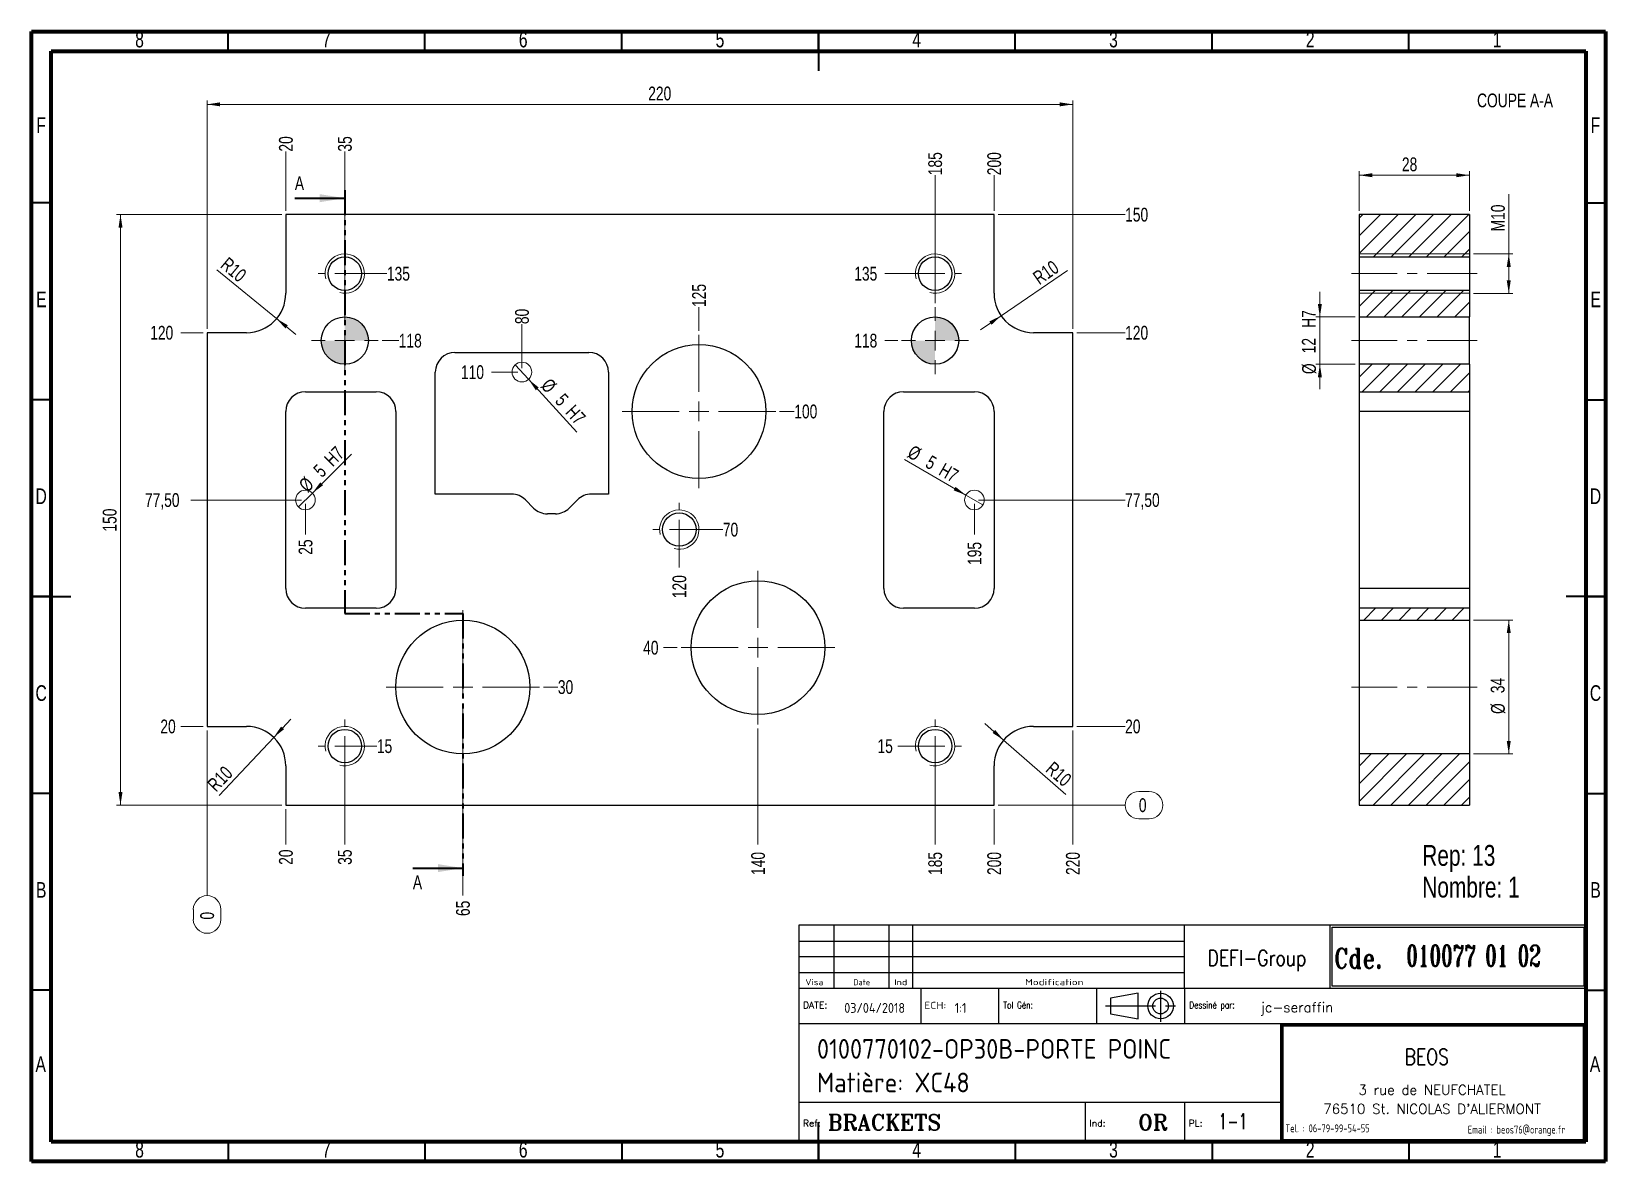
# Model space of a CAD drawing. Header units: millimetres. Extents: x 15 to 415, y 5 to 292.
import ezdxf

# ---------------------------------------------------------------- set-up
doc = ezdxf.new("R2010")
doc.units = ezdxf.units.MM
doc.linetypes.add('CENTERX2', pattern=[20.32, 12.7, -2.54, 2.54, -2.54])
doc.linetypes.add('PHANTOM', pattern=[12.7, 6.35, -1.27, 1.27, -1.27, 1.27, -1.27])
doc.layers.add('DIMENSIONS', color=176, linetype='Continuous')
doc.styles.add('SLDTEXTSTYLE0', font='TXT', dxfattribs={"width": 0.75})
doc.styles.add('SLDTEXTSTYLE1', font='ISOCP')
doc.styles.add('SLDTEXTSTYLE10', font='ISOCP', dxfattribs={"width": 1.147311})
doc.styles.add('SLDTEXTSTYLE11', font='ISOCP', dxfattribs={"width": 1.385904})
doc.styles.add('SLDTEXTSTYLE12', font='ISOCP', dxfattribs={"width": 1.246461})
doc.styles.add('SLDTEXTSTYLE13', font='ROMAND')
doc.styles.add('SLDTEXTSTYLE2', font='ROMANT', dxfattribs={"width": 0.8})
doc.styles.add('SLDTEXTSTYLE3', font='ISOCP', dxfattribs={"width": 0.8})
doc.styles.add('SLDTEXTSTYLE4', font='ROMANS', dxfattribs={"width": 0.8})
doc.styles.add('SLDTEXTSTYLE5', font='ROMANT')
doc.styles.add('SLDTEXTSTYLE6', font='ROMANS')
doc.styles.add('SLDTEXTSTYLE7', font='ROMANT', dxfattribs={"width": 0.65})
doc.styles.add('SLDTEXTSTYLE8', font='ISOCP', dxfattribs={"width": 1.446157})
doc.styles.add('SLDTEXTSTYLE9', font='ISOCP', dxfattribs={"width": 1.294402})
doc.dimstyles.new('SLDDIMSTYLE0', dxfattribs={"dimtxt": 3.5, "dimasz": 3.302, "dimexe": 0, "dimexo": 0.0625, "dimgap": 0.875, "dimtad": 0, "dimtih": 1, "dimtoh": 1, "dimdec": 0, "dimrnd": 1e-09, "dimdsep": 46, "dimtxsty": 'SLDTEXTSTYLE0', "dimblk1": 'NONE', "dimblk2": 'NONE', "dimsah": 1, "dimcen": 0.09, "dimadec": 0, "dimazin": 2, "dimtfac": 1, "dimtdec": 0, "dimtofl": 0, "dimtmove": 0, "dimatfit": 3, "dimldrblk": 'NONE', "dimfxl": 1, "dimfrac": 2, "dimtolj": 1, "dimtzin": 12, "dimarcsym": 0})
doc.dimstyles.new('SLDDIMSTYLE1', dxfattribs={"dimtxt": 3.5, "dimasz": 3.302, "dimexe": 0, "dimexo": 0.0625, "dimgap": 0.875, "dimtad": 0, "dimtih": 1, "dimtoh": 1, "dimrnd": 1e-09, "dimzin": 12, "dimdsep": 46, "dimtxsty": 'SLDTEXTSTYLE0', "dimblk1": 'NONE', "dimblk2": 'NONE', "dimsah": 1, "dimcen": 0.09, "dimadec": 0, "dimazin": 3, "dimtfac": 1, "dimtofl": 0, "dimtmove": 0, "dimatfit": 3, "dimldrblk": 'NONE', "dimfxl": 1, "dimfrac": 2, "dimtolj": 1, "dimtzin": 12, "dimarcsym": 0})
doc.dimstyles.new('SLDDIMSTYLE2', dxfattribs={"dimtxt": 3.5, "dimasz": 3.302, "dimexe": 0, "dimexo": 0.0625, "dimgap": 0.875, "dimtad": 1, "dimrnd": 1e-09, "dimzin": 12, "dimdsep": 46, "dimtxsty": 'SLDTEXTSTYLE0', "dimblk1": 'NONE', "dimsah": 1, "dimcen": 0, "dimadec": 0, "dimazin": 3, "dimtfac": 1, "dimtmove": 0, "dimatfit": 3, "dimldrblk": 'NONE', "dimfxl": 1, "dimfrac": 2, "dimtolj": 1, "dimtzin": 12, "dimarcsym": 0})
doc.dimstyles.new('SLDDIMSTYLE3', dxfattribs={"dimtxt": 3.5, "dimasz": 3.302, "dimexe": 0, "dimexo": 0.0625, "dimgap": 0.875, "dimtad": 1, "dimrnd": 1e-09, "dimzin": 12, "dimdsep": 46, "dimtxsty": 'SLDTEXTSTYLE0', "dimsah": 1, "dimcen": 0.09, "dimadec": 0, "dimazin": 3, "dimtfac": 1, "dimtofl": 0, "dimtmove": 0, "dimatfit": 3, "dimfxl": 1, "dimfrac": 2, "dimtolj": 1, "dimtzin": 12, "dimarcsym": 0})
doc.dimstyles.new('SLDDIMSTYLE4', dxfattribs={"dimtxt": 3.5, "dimasz": 3.302, "dimexe": 0, "dimexo": 0.0625, "dimgap": 0.875, "dimtad": 1, "dimrnd": 1e-09, "dimzin": 12, "dimdsep": 46, "dimtxsty": 'SLDTEXTSTYLE0', "dimsah": 1, "dimcen": 0, "dimadec": 0, "dimazin": 3, "dimtfac": 1, "dimtofl": 0, "dimtmove": 1, "dimatfit": 3, "dimfxl": 1, "dimfrac": 2, "dimtolj": 1, "dimtzin": 12, "dimarcsym": 0})
doc.dimstyles.new('SLDDIMSTYLE5', dxfattribs={"dimtxt": 3.5, "dimasz": 3.302, "dimexe": 0, "dimexo": 0.0625, "dimgap": 0.875, "dimtad": 1, "dimrnd": 1e-09, "dimzin": 12, "dimdsep": 46, "dimtxsty": 'SLDTEXTSTYLE0', "dimsah": 1, "dimcen": 0.09, "dimadec": 0, "dimazin": 3, "dimtfac": 1, "dimtmove": 0, "dimatfit": 0, "dimfxl": 1, "dimfrac": 2, "dimtolj": 1, "dimtzin": 12, "dimarcsym": 0})

msp = doc.modelspace()

# ---------------------------------------------------------------- texts
at = {"color": 7, "linetype": 'Continuous', "lineweight": 0, "attachment_point": 2, "style": 'SLDTEXTSTYLE0'}
for s, insert, char_height in [('8', (42.46, 291.973), 3.969), ('6', (139.96, 291.973), 3.969), ('3', (289.96, 291.973), 3.969), ('2', (339.96, 291.973), 3.969), ('7', (89.96, 291.973), 3.969), ('5', (189.96, 291.973), 3.969), ('4', (239.96, 291.973), 3.969), ('1', (387.46, 291.973), 3.969), ('COUPE A-A', (392.007, 276.276), 3.5), ('F', (17.458, 270.223), 3.969), ('F', (412.458, 270.223), 3.969), ('E', (17.508, 225.973), 3.969), ('E', (412.508, 225.973), 3.969), ('D', (17.453, 175.973), 3.969), ('D', (412.453, 175.973), 3.969), ('C', (17.459, 125.973), 3.969), ('C', (412.459, 125.973), 3.969), ('B', (17.471, 75.973), 3.969), ('B', (412.471, 75.973), 3.969), ('A', (17.34, 31.723), 3.969), ('A', (412.34, 31.723), 3.969), ('8', (42.46, 9.973), 3.969), ('7', (89.96, 9.973), 3.969), ('6', (139.96, 9.973), 3.969), ('5', (189.96, 9.973), 3.969), ('4', (239.96, 9.973), 3.969), ('3', (289.96, 9.973), 3.969), ('2', (339.96, 9.973), 3.969), ('1', (387.46, 9.973), 3.969)]:
    msp.add_mtext(s, dxfattribs=dict(at, insert=insert, char_height=char_height))
at = {"color": 7, "linetype": 'Continuous', "char_height": 3.5, "attachment_point": 1, "style": 'SLDTEXTSTYLE0'}
for insert in [(81.925, 255.246), (111.925, 77.675)]:
    msp.add_mtext('A', dxfattribs=dict(at, insert=insert))
at = {"layer": 'DIMENSIONS'}
for s, insert, char_height, attachment_point, style in [('DEFI-Group', (326.42, 58.701), 4, 2, 'SLDTEXTSTYLE2'), ('Cde.', (346, 59.126), 5, 1, 'SLDTEXTSTYLE2'), ('010077 01 02', (364.368, 59.94), 5.29167, 1, 'SLDTEXTSTYLE7'), ('Visa', (211.655, 51.348), 1.5671, 1, 'SLDTEXTSTYLE12'), ('Date', (223.824, 51.283), 1.4924, 1, 'SLDTEXTSTYLE10'), ('Ind', (234.254, 51.283), 1.4924, 1, 'SLDTEXTSTYLE11'), ('Modification', (267.489, 51.348), 1.56705, 1, 'SLDTEXTSTYLE8'), ('DATE:', (211.034, 45.598), 1.7277, 1, 'SLDTEXTSTYLE6'), ('03/04/2018', (221.533, 45.253), 2.5, 1, 'SLDTEXTSTYLE1'), ('ECH:', (241.911, 45.56), 1.8141, 1, 'SLDTEXTSTYLE9'), ('1:1', (249.62, 45.24), 2.5, 1, 'SLDTEXTSTYLE1'), ('Tol Gén:', (261.952, 45.598), 1.7277, 1, 'SLDTEXTSTYLE4'), ('Dessiné par:', (309.221, 45.598), 1.72768, 1, 'SLDTEXTSTYLE4'), ('jc-seraffin', (327.355, 45.42), 2.5, 1, 'SLDTEXTSTYLE5'), ('0100770102-OP30B-PORTE POINC', (214.603, 36.107), 5, 1, 'SLDTEXTSTYLE1'), ('BEOS', (369.571, 33.595), 4, 2, 'SLDTEXTSTYLE2'), ('Matière: XC48', (214.603, 27.564), 5, 1, 'SLDTEXTSTYLE1'), ('3 rue de NEUFCHATEL', (370.909, 24.448), 2.5, 2, 'SLDTEXTSTYLE13'), ('BRACKETS', (217.337, 16.951), 4, 1, 'SLDTEXTSTYLE5'), ('OR', (296.194, 16.951), 4, 1, 'SLDTEXTSTYLE5'), ('1-1', (316.651, 17.173), 4, 1, 'SLDTEXTSTYLE7'), ("76510 St. NICOLAS D'ALIERMONT", (370.903, 19.623), 2.5, 2, 'SLDTEXTSTYLE13'), ('Ref:', (211.034, 15.598), 1.7277, 1, 'SLDTEXTSTYLE6'), ('Ind:', (283.826, 15.598), 1.7277, 1, 'SLDTEXTSTYLE6'), ('PL:', (309.034, 15.598), 1.7277, 1, 'SLDTEXTSTYLE6'), ('Tel. : 06-79-99-54-55', (344.36, 14.429), 2, 2, 'SLDTEXTSTYLE3'), ('Email : beos76@orange.fr', (392.372, 14.097), 2, 2, 'SLDTEXTSTYLE3')]:
    msp.add_mtext(s, dxfattribs=dict(at, insert=insert, char_height=char_height, attachment_point=attachment_point, style=style))

# ---------------------------------------------------------------- blocks, each defined once
blk = doc.blocks.new('SW_NOTE_0')
at = {"color": 0, "linetype": 'Continuous', "lineweight": 0, "char_height": 5.292, "attachment_point": 1, "style": 'SLDTEXTSTYLE0'}
for s, insert in [('Rep: 13', (0, 6.82)), ('Nombre: 1', (0, -1.23))]:
    blk.add_mtext(s, dxfattribs=dict(at, insert=insert))
blk = doc.blocks.new('_D')
at = {"color": 7, "linetype": 'Continuous', "lineweight": 18}
for p, q in [((59.62, 114.52), (59.62, 72.53)), ((56.14, 66.45), (56.14, 69.04)), ((63.11, 69.04), (63.11, 66.45))]:
    blk.add_line(p, q, dxfattribs=at)
for centre, start, end in [((59.62, 69.04), 0, 180), ((59.62, 66.45), 180, 0)]:
    blk.add_arc(centre, 3.49, start, end, dxfattribs=at)
at = {"color": 7, "linetype": 'Continuous', "lineweight": 18, "insert": (57.89, 66.45), "char_height": 3.5, "attachment_point": 1, "rotation": 90, "style": 'SLDTEXTSTYLE0'}
blk.add_mtext('0', dxfattribs=at)
blk = doc.blocks.new('_None')
blk = doc.blocks.new('_D_1')
at = {"color": 7, "linetype": 'Continuous', "lineweight": 18}
blk.add_line((79.62, 246.52), (79.62, 261.52), dxfattribs=at)
at = {"color": 7, "linetype": 'Continuous', "lineweight": 18, "insert": (77.89, 261.52), "char_height": 3.5, "attachment_point": 1, "rotation": 90, "style": 'SLDTEXTSTYLE0'}
blk.add_mtext('20', dxfattribs=at)
blk = doc.blocks.new('_D_2')
at = {"color": 7, "linetype": 'Continuous', "lineweight": 18}
blk.add_line((79.62, 94.52), (79.62, 85.52), dxfattribs=at)
at = {"color": 7, "linetype": 'Continuous', "lineweight": 18, "insert": (77.89, 80.35), "char_height": 3.5, "attachment_point": 1, "rotation": 90, "style": 'SLDTEXTSTYLE0'}
blk.add_mtext('20', dxfattribs=at)
blk = doc.blocks.new('_D_3')
at = {"color": 7, "linetype": 'Continuous', "lineweight": 18}
blk.add_line((84.62, 172.02), (84.62, 164.28), dxfattribs=at)
at = {"color": 7, "linetype": 'Continuous', "lineweight": 18, "insert": (82.89, 159.11), "char_height": 3.5, "attachment_point": 1, "rotation": 90, "style": 'SLDTEXTSTYLE0'}
blk.add_mtext('25', dxfattribs=at)
blk = doc.blocks.new('_D_4')
at = {"color": 7, "linetype": 'Continuous', "lineweight": 18}
blk.add_line((94.62, 109.52), (94.62, 85.52), dxfattribs=at)
at = {"color": 7, "linetype": 'Continuous', "lineweight": 18, "insert": (92.89, 80.35), "char_height": 3.5, "attachment_point": 1, "rotation": 90, "style": 'SLDTEXTSTYLE0'}
blk.add_mtext('35', dxfattribs=at)
blk = doc.blocks.new('_D_5')
at = {"color": 7, "linetype": 'Continuous', "lineweight": 18}
blk.add_line((94.62, 223.02), (94.62, 261.52), dxfattribs=at)
at = {"color": 7, "linetype": 'Continuous', "lineweight": 18, "insert": (92.89, 261.52), "char_height": 3.5, "attachment_point": 1, "rotation": 90, "style": 'SLDTEXTSTYLE0'}
blk.add_mtext('35', dxfattribs=at)
blk = doc.blocks.new('_D_6')
at = {"color": 7, "linetype": 'Continuous', "lineweight": 18}
blk.add_line((124.62, 105.02), (124.62, 72.53), dxfattribs=at)
at = {"color": 7, "linetype": 'Continuous', "lineweight": 18, "insert": (122.89, 67.35), "char_height": 3.5, "attachment_point": 1, "rotation": 90, "style": 'SLDTEXTSTYLE0'}
blk.add_mtext('65', dxfattribs=at)
blk = doc.blocks.new('_D_7')
at = {"color": 7, "linetype": 'Continuous', "lineweight": 18}
blk.add_line((139.62, 206.52), (139.62, 217.7), dxfattribs=at)
at = {"color": 7, "linetype": 'Continuous', "lineweight": 18, "insert": (137.89, 217.7), "char_height": 3.5, "attachment_point": 1, "rotation": 90, "style": 'SLDTEXTSTYLE0'}
blk.add_mtext('80', dxfattribs=at)
blk = doc.blocks.new('_D_8')
at = {"color": 7, "linetype": 'Continuous', "lineweight": 18}
blk.add_line((179.62, 164.52), (179.62, 155.85), dxfattribs=at)
at = {"color": 7, "linetype": 'Continuous', "lineweight": 18, "insert": (177.89, 148.09), "char_height": 3.5, "attachment_point": 1, "rotation": 90, "style": 'SLDTEXTSTYLE0'}
blk.add_mtext('120', dxfattribs=at)
blk = doc.blocks.new('_D_9')
at = {"color": 7, "linetype": 'Continuous', "lineweight": 18}
blk.add_line((184.62, 216.02), (184.62, 222.05), dxfattribs=at)
at = {"color": 7, "linetype": 'Continuous', "lineweight": 18, "insert": (182.89, 222.05), "char_height": 3.5, "attachment_point": 1, "rotation": 90, "style": 'SLDTEXTSTYLE0'}
blk.add_mtext('125', dxfattribs=at)
blk = doc.blocks.new('_D_10')
at = {"color": 7, "linetype": 'Continuous', "lineweight": 18}
blk.add_line((199.62, 115.02), (199.62, 85.52), dxfattribs=at)
at = {"color": 7, "linetype": 'Continuous', "lineweight": 18, "insert": (197.89, 77.77), "char_height": 3.5, "attachment_point": 1, "rotation": 90, "style": 'SLDTEXTSTYLE0'}
blk.add_mtext('140', dxfattribs=at)
blk = doc.blocks.new('_D_11')
at = {"color": 7, "linetype": 'Continuous', "lineweight": 18}
blk.add_line((244.62, 109.52), (244.62, 85.52), dxfattribs=at)
at = {"color": 7, "linetype": 'Continuous', "lineweight": 18, "insert": (242.89, 77.77), "char_height": 3.5, "attachment_point": 1, "rotation": 90, "style": 'SLDTEXTSTYLE0'}
blk.add_mtext('185', dxfattribs=at)
blk = doc.blocks.new('_D_12')
at = {"color": 7, "linetype": 'Continuous', "lineweight": 18}
blk.add_line((244.62, 223.02), (244.62, 255.52), dxfattribs=at)
at = {"color": 7, "linetype": 'Continuous', "lineweight": 18, "insert": (242.89, 255.52), "char_height": 3.5, "attachment_point": 1, "rotation": 90, "style": 'SLDTEXTSTYLE0'}
blk.add_mtext('185', dxfattribs=at)
blk = doc.blocks.new('_D_13')
at = {"color": 7, "linetype": 'Continuous', "lineweight": 18}
blk.add_line((254.62, 172.02), (254.62, 164.28), dxfattribs=at)
at = {"color": 7, "linetype": 'Continuous', "lineweight": 18, "insert": (252.89, 156.52), "char_height": 3.5, "attachment_point": 1, "rotation": 90, "style": 'SLDTEXTSTYLE0'}
blk.add_mtext('195', dxfattribs=at)
blk = doc.blocks.new('_D_14')
at = {"color": 7, "linetype": 'Continuous', "lineweight": 18}
blk.add_line((259.62, 246.52), (259.62, 255.52), dxfattribs=at)
at = {"color": 7, "linetype": 'Continuous', "lineweight": 18, "insert": (257.89, 255.52), "char_height": 3.5, "attachment_point": 1, "rotation": 90, "style": 'SLDTEXTSTYLE0'}
blk.add_mtext('200', dxfattribs=at)
blk = doc.blocks.new('_D_15')
at = {"color": 7, "linetype": 'Continuous', "lineweight": 18}
blk.add_line((259.62, 94.52), (259.62, 85.52), dxfattribs=at)
at = {"color": 7, "linetype": 'Continuous', "lineweight": 18, "insert": (257.89, 77.77), "char_height": 3.5, "attachment_point": 1, "rotation": 90, "style": 'SLDTEXTSTYLE0'}
blk.add_mtext('200', dxfattribs=at)
blk = doc.blocks.new('_D_16')
at = {"color": 7, "linetype": 'Continuous', "lineweight": 18}
blk.add_line((279.62, 114.52), (279.62, 85.52), dxfattribs=at)
at = {"color": 7, "linetype": 'Continuous', "lineweight": 18, "insert": (277.89, 77.77), "char_height": 3.5, "attachment_point": 1, "rotation": 90, "style": 'SLDTEXTSTYLE0'}
blk.add_mtext('220', dxfattribs=at)
blk = doc.blocks.new('_D_17')
at = {"color": 7, "linetype": 'Continuous', "lineweight": 18}
for p, q in [((296.41, 99.01), (299, 99.01)), ((260.62, 95.52), (292.92, 95.52)), ((299, 92.03), (296.41, 92.03))]:
    blk.add_line(p, q, dxfattribs=at)
for centre, start, end in [((296.41, 95.52), 90, 270), ((299, 95.52), 270, 90)]:
    blk.add_arc(centre, 3.49, start, end, dxfattribs=at)
at = {"color": 7, "linetype": 'Continuous', "lineweight": 18, "insert": (296.41, 97.26), "char_height": 3.5, "attachment_point": 1, "style": 'SLDTEXTSTYLE0'}
blk.add_mtext('0', dxfattribs=at)
blk = doc.blocks.new('_D_18')
at = {"color": 7, "linetype": 'Continuous', "lineweight": 18}
blk.add_line((243.62, 110.52), (235.16, 110.52), dxfattribs=at)
at = {"color": 7, "linetype": 'Continuous', "lineweight": 18, "insert": (229.99, 112.26), "char_height": 3.5, "attachment_point": 1, "style": 'SLDTEXTSTYLE0'}
blk.add_mtext('15', dxfattribs=at)
blk = doc.blocks.new('_D_19')
at = {"color": 7, "linetype": 'Continuous', "lineweight": 18}
blk.add_line((95.62, 110.52), (102.77, 110.52), dxfattribs=at)
at = {"color": 7, "linetype": 'Continuous', "lineweight": 18, "insert": (102.77, 112.26), "char_height": 3.5, "attachment_point": 1, "style": 'SLDTEXTSTYLE0'}
blk.add_mtext('15', dxfattribs=at)
blk = doc.blocks.new('_D_20')
at = {"color": 7, "linetype": 'Continuous', "lineweight": 18}
blk.add_line((58.62, 115.52), (52.93, 115.52), dxfattribs=at)
at = {"color": 7, "linetype": 'Continuous', "lineweight": 18, "insert": (47.75, 117.26), "char_height": 3.5, "attachment_point": 1, "style": 'SLDTEXTSTYLE0'}
blk.add_mtext('20', dxfattribs=at)
blk = doc.blocks.new('_D_21')
at = {"color": 7, "linetype": 'Continuous', "lineweight": 18}
blk.add_line((280.62, 115.52), (292.92, 115.52), dxfattribs=at)
at = {"color": 7, "linetype": 'Continuous', "lineweight": 18, "insert": (292.92, 117.26), "char_height": 3.5, "attachment_point": 1, "style": 'SLDTEXTSTYLE0'}
blk.add_mtext('20', dxfattribs=at)
blk = doc.blocks.new('_D_22')
at = {"color": 7, "linetype": 'Continuous', "lineweight": 18}
blk.add_line((145.12, 125.52), (148.77, 125.52), dxfattribs=at)
at = {"color": 7, "linetype": 'Continuous', "lineweight": 18, "insert": (148.77, 127.26), "char_height": 3.5, "attachment_point": 1, "style": 'SLDTEXTSTYLE0'}
blk.add_mtext('30', dxfattribs=at)
blk = doc.blocks.new('_D_23')
at = {"color": 7, "linetype": 'Continuous', "lineweight": 18}
blk.add_line((179.12, 135.52), (175.61, 135.52), dxfattribs=at)
at = {"color": 7, "linetype": 'Continuous', "lineweight": 18, "insert": (170.44, 137.26), "char_height": 3.5, "attachment_point": 1, "style": 'SLDTEXTSTYLE0'}
blk.add_mtext('40', dxfattribs=at)
blk = doc.blocks.new('_D_24')
at = {"color": 7, "linetype": 'Continuous', "lineweight": 18}
blk.add_line((180.62, 165.52), (190.69, 165.52), dxfattribs=at)
at = {"color": 7, "linetype": 'Continuous', "lineweight": 18, "insert": (190.69, 167.26), "char_height": 3.5, "attachment_point": 1, "style": 'SLDTEXTSTYLE0'}
blk.add_mtext('70', dxfattribs=at)
blk = doc.blocks.new('_D_25')
at = {"color": 7, "linetype": 'Continuous', "lineweight": 18}
blk.add_line((83.62, 173.02), (55.48, 173.02), dxfattribs=at)
at = {"color": 7, "linetype": 'Continuous', "lineweight": 18, "insert": (43.84, 174.76), "char_height": 3.5, "attachment_point": 1, "style": 'SLDTEXTSTYLE0'}
blk.add_mtext('77,50', dxfattribs=at)
blk = doc.blocks.new('_D_26')
at = {"color": 7, "linetype": 'Continuous', "lineweight": 18}
blk.add_line((255.62, 173.02), (292.92, 173.02), dxfattribs=at)
at = {"color": 7, "linetype": 'Continuous', "lineweight": 18, "insert": (292.92, 174.76), "char_height": 3.5, "attachment_point": 1, "style": 'SLDTEXTSTYLE0'}
blk.add_mtext('77,50', dxfattribs=at)
blk = doc.blocks.new('_D_27')
at = {"color": 7, "linetype": 'Continuous', "lineweight": 18}
blk.add_line((205.12, 195.52), (208.84, 195.52), dxfattribs=at)
at = {"color": 7, "linetype": 'Continuous', "lineweight": 18, "insert": (208.84, 197.26), "char_height": 3.5, "attachment_point": 1, "style": 'SLDTEXTSTYLE0'}
blk.add_mtext('100', dxfattribs=at)
blk = doc.blocks.new('_D_28')
at = {"color": 7, "linetype": 'Continuous', "lineweight": 18}
blk.add_line((138.62, 205.52), (131.9, 205.52), dxfattribs=at)
at = {"color": 7, "linetype": 'Continuous', "lineweight": 18, "insert": (124.14, 207.26), "char_height": 3.5, "attachment_point": 1, "style": 'SLDTEXTSTYLE0'}
blk.add_mtext('110', dxfattribs=at)
blk = doc.blocks.new('_D_29')
at = {"color": 7, "linetype": 'Continuous', "lineweight": 18}
blk.add_line((104.12, 213.52), (108.33, 213.52), dxfattribs=at)
at = {"color": 7, "linetype": 'Continuous', "lineweight": 18, "insert": (108.33, 215.26), "char_height": 3.5, "attachment_point": 1, "style": 'SLDTEXTSTYLE0'}
blk.add_mtext('118', dxfattribs=at)
blk = doc.blocks.new('_D_30')
at = {"color": 7, "linetype": 'Continuous', "lineweight": 18}
blk.add_line((235.12, 213.52), (231.84, 213.52), dxfattribs=at)
at = {"color": 7, "linetype": 'Continuous', "lineweight": 18, "insert": (224.08, 215.26), "char_height": 3.5, "attachment_point": 1, "style": 'SLDTEXTSTYLE0'}
blk.add_mtext('118', dxfattribs=at)
blk = doc.blocks.new('_D_31')
at = {"color": 7, "linetype": 'Continuous', "lineweight": 18}
blk.add_line((280.62, 215.52), (292.92, 215.52), dxfattribs=at)
at = {"color": 7, "linetype": 'Continuous', "lineweight": 18, "insert": (292.92, 217.26), "char_height": 3.5, "attachment_point": 1, "style": 'SLDTEXTSTYLE0'}
blk.add_mtext('120', dxfattribs=at)
blk = doc.blocks.new('_D_32')
at = {"color": 7, "linetype": 'Continuous', "lineweight": 18}
blk.add_line((58.62, 215.52), (52.93, 215.52), dxfattribs=at)
at = {"color": 7, "linetype": 'Continuous', "lineweight": 18, "insert": (45.17, 217.26), "char_height": 3.5, "attachment_point": 1, "style": 'SLDTEXTSTYLE0'}
blk.add_mtext('120', dxfattribs=at)
blk = doc.blocks.new('_D_33')
at = {"color": 7, "linetype": 'Continuous', "lineweight": 18}
blk.add_line((243.62, 230.52), (231.84, 230.52), dxfattribs=at)
at = {"color": 7, "linetype": 'Continuous', "lineweight": 18, "insert": (224.08, 232.26), "char_height": 3.5, "attachment_point": 1, "style": 'SLDTEXTSTYLE0'}
blk.add_mtext('135', dxfattribs=at)
blk = doc.blocks.new('_D_34')
at = {"color": 7, "linetype": 'Continuous', "lineweight": 18}
blk.add_line((95.62, 230.52), (105.32, 230.52), dxfattribs=at)
at = {"color": 7, "linetype": 'Continuous', "lineweight": 18, "insert": (105.32, 232.26), "char_height": 3.5, "attachment_point": 1, "style": 'SLDTEXTSTYLE0'}
blk.add_mtext('135', dxfattribs=at)
blk = doc.blocks.new('_D_35')
at = {"color": 7, "linetype": 'Continuous', "lineweight": 18}
blk.add_line((260.62, 245.52), (292.92, 245.52), dxfattribs=at)
at = {"color": 7, "linetype": 'Continuous', "lineweight": 18, "insert": (292.92, 247.26), "char_height": 3.5, "attachment_point": 1, "style": 'SLDTEXTSTYLE0'}
blk.add_mtext('150', dxfattribs=at)
blk = doc.blocks.new('_D_36')
at = {"color": 7, "linetype": 'Continuous', "lineweight": 18}
for q in [(96.31, 184.7), (82.86, 171.26)]:
    blk.add_line((86.39, 174.79), q, dxfattribs=at)
blk.add_solid([(86.39, 174.79), (89.09, 176.77), (88.37, 177.49)], dxfattribs=at)
at = {"color": 7, "linetype": 'Continuous', "lineweight": 18, "char_height": 3.5, "attachment_point": 1, "rotation": 45, "style": 'SLDTEXTSTYLE0'}
for s, insert in [('H7', (89.09, 183.78)), ('5', (86.33, 181.02)), ('%%c', (82.64, 177.25))]:
    blk.add_mtext(s, dxfattribs=dict(at, insert=insert))
blk = doc.blocks.new('_D_37')
at = {"color": 7, "linetype": 'Continuous', "lineweight": 18}
for q in [(137.94, 207.37), (153.62, 190.22)]:
    blk.add_line((141.31, 203.68), q, dxfattribs=at)
blk.add_solid([(141.31, 203.68), (143.17, 200.9), (143.92, 201.59)], dxfattribs=at)
at = {"color": 7, "linetype": 'Continuous', "lineweight": 18, "char_height": 3.5, "attachment_point": 1, "rotation": 312.4486, "style": 'SLDTEXTSTYLE0'}
for s, insert in [('%%c', (146.83, 204.25)), ('5', (150.43, 200.39)), ('H7', (153.06, 197.51))]:
    blk.add_mtext(s, dxfattribs=dict(at, insert=insert))
blk = doc.blocks.new('_D_38')
at = {"color": 7, "linetype": 'Continuous', "lineweight": 18}
for q in [(236.84, 183.29), (256.79, 171.77)]:
    blk.add_line((252.46, 174.27), q, dxfattribs=at)
blk.add_solid([(252.46, 174.27), (249.85, 176.36), (249.35, 175.48)], dxfattribs=at)
at = {"color": 7, "linetype": 'Continuous', "lineweight": 18, "char_height": 3.5, "attachment_point": 1, "rotation": 330, "style": 'SLDTEXTSTYLE0'}
for s, insert in [('%%c', (239.07, 187.15)), ('5', (243.66, 184.55)), ('H7', (247.04, 182.6))]:
    blk.add_mtext(s, dxfattribs=dict(at, insert=insert))
blk = doc.blocks.new('_D_39')
at = {"color": 7, "linetype": 'Continuous', "lineweight": 18}
for p, q in [((59.62, 216.52), (59.62, 274.52)), ((59.62, 273.52), (279.62, 273.52)), ((279.62, 216.52), (279.62, 274.52))]:
    blk.add_line(p, q, dxfattribs=at)
for points in [[(59.62, 273.52), (62.93, 273.02), (62.93, 274.03)], [(279.62, 273.52), (276.32, 274.03), (276.32, 273.02)]]:
    blk.add_solid(points, dxfattribs=at)
at = {"color": 7, "linetype": 'Continuous', "lineweight": 18, "insert": (171.73, 278.04), "char_height": 3.5, "attachment_point": 1, "style": 'SLDTEXTSTYLE0'}
blk.add_mtext('220', dxfattribs=at)
blk = doc.blocks.new('_D_40')
at = {"color": 7, "linetype": 'Continuous', "lineweight": 18}
for p, q in [((78.62, 245.52), (36.62, 245.52)), ((37.62, 245.52), (37.62, 95.52)), ((78.62, 95.52), (36.62, 95.52))]:
    blk.add_line(p, q, dxfattribs=at)
for points in [[(37.62, 245.52), (37.12, 242.22), (38.13, 242.22)], [(37.62, 95.52), (38.13, 98.83), (37.12, 98.83)]]:
    blk.add_solid(points, dxfattribs=at)
at = {"color": 7, "linetype": 'Continuous', "lineweight": 18, "insert": (33.11, 165), "char_height": 3.5, "attachment_point": 1, "rotation": 90, "style": 'SLDTEXTSTYLE0'}
blk.add_mtext('150', dxfattribs=at)
blk = doc.blocks.new('_D_41')
at = {"color": 7, "linetype": 'Continuous', "lineweight": 18}
for q in [(62.13, 231.49), (82.2, 215.07)]:
    blk.add_line((77.28, 219.09), q, dxfattribs=at)
blk.add_solid([(77.28, 219.09), (79.52, 216.61), (80.16, 217.4)], dxfattribs=at)
at = {"color": 7, "linetype": 'Continuous', "lineweight": 18, "insert": (65.03, 234.95), "char_height": 3.5, "attachment_point": 1, "rotation": 319.988, "style": 'SLDTEXTSTYLE0'}
blk.add_mtext('R10', dxfattribs=at)
blk = doc.blocks.new('_D_42')
at = {"color": 7, "linetype": 'Continuous', "lineweight": 18}
for q in [(278.28, 231.29), (256.16, 216.25)]:
    blk.add_line((261.41, 219.82), q, dxfattribs=at)
blk.add_solid([(261.41, 219.82), (258.4, 218.38), (258.97, 217.54)], dxfattribs=at)
at = {"color": 7, "linetype": 'Continuous', "lineweight": 18, "insert": (269.13, 230.43), "char_height": 3.5, "attachment_point": 1, "rotation": 34.7846, "style": 'SLDTEXTSTYLE0'}
blk.add_mtext('R10', dxfattribs=at)
blk = doc.blocks.new('_D_43')
at = {"color": 7, "linetype": 'Continuous', "lineweight": 18}
for q in [(257.28, 116.24), (277.85, 98.2)]:
    blk.add_line((262.05, 112.05), q, dxfattribs=at)
blk.add_solid([(262.05, 112.05), (259.9, 114.61), (259.23, 113.85)], dxfattribs=at)
at = {"color": 7, "linetype": 'Continuous', "lineweight": 18, "insert": (274.74, 106.85), "char_height": 3.5, "attachment_point": 1, "rotation": 319.2344, "style": 'SLDTEXTSTYLE0'}
blk.add_mtext('R10', dxfattribs=at)
blk = doc.blocks.new('_D_44')
at = {"color": 7, "linetype": 'Continuous', "lineweight": 18}
for q in [(80.9, 117.36), (62.67, 97.97)]:
    blk.add_line((76.55, 112.74), q, dxfattribs=at)
blk.add_solid([(76.55, 112.74), (79.18, 114.8), (78.44, 115.49)], dxfattribs=at)
at = {"color": 7, "linetype": 'Continuous', "lineweight": 18, "insert": (59.41, 101.1), "char_height": 3.5, "attachment_point": 1, "rotation": 46.1754, "style": 'SLDTEXTSTYLE0'}
blk.add_mtext('R10', dxfattribs=at)
blk = doc.blocks.new('SW_CENTERMARKSYMBOL_0')
at = {"color": 0, "linetype": 'Continuous', "lineweight": 0}
for p, q in [((0, 5), (0, 6.75)), ((-5, 0), (-6.75, 0)), ((0, 0), (-2.5, 0)), ((0, 0), (0, 2.5)), ((0, 0), (0, -2.5)), ((0, 0), (2.5, 0)), ((5, 0), (6.75, 0)), ((0, -5), (0, -6.75))]:
    blk.add_line(p, q, dxfattribs=at)
blk = doc.blocks.new('SW_CENTERMARKSYMBOL_1')
at = {"color": 0, "linetype": 'Continuous', "lineweight": 0}
for p, q in [((0, 5), (0, 6.75)), ((-5, 0), (-6.75, 0)), ((0, 0), (-2.5, 0)), ((0, 0), (0, 2.5)), ((0, 0), (0, -2.5)), ((0, 0), (2.5, 0)), ((5, 0), (6.75, 0)), ((0, -5), (0, -6.75))]:
    blk.add_line(p, q, dxfattribs=at)
blk = doc.blocks.new('SW_CENTERMARKSYMBOL_2')
at = {"color": 0, "linetype": 'Continuous', "lineweight": 0}
for p, q in [((0, 5), (0, 6.75)), ((-5, 0), (-6.75, 0)), ((0, 0), (-2.5, 0)), ((0, 0), (0, 2.5)), ((0, 0), (0, -2.5)), ((0, 0), (2.5, 0)), ((5, 0), (6.75, 0)), ((0, -5), (0, -6.75))]:
    blk.add_line(p, q, dxfattribs=at)
blk = doc.blocks.new('SW_CENTERMARKSYMBOL_3')
at = {"color": 0, "linetype": 'Continuous', "lineweight": 0}
for p, q in [((0, 5), (0, 6.75)), ((-5, 0), (-6.75, 0)), ((0, 0), (-2.5, 0)), ((0, 0), (0, 2.5)), ((0, 0), (0, -2.5)), ((0, 0), (2.5, 0)), ((5, 0), (6.75, 0)), ((0, -5), (0, -6.75))]:
    blk.add_line(p, q, dxfattribs=at)
blk = doc.blocks.new('SW_CENTERMARKSYMBOL_4')
at = {"color": 0, "linetype": 'Continuous', "lineweight": 0}
for p, q in [((0, 5), (0, 6.75)), ((-5, 0), (-6.75, 0)), ((0, 0), (-2.5, 0)), ((0, 0), (0, 2.5)), ((0, 0), (0, -2.5)), ((0, 0), (2.5, 0)), ((5, 0), (6.75, 0)), ((0, -5), (0, -6.75))]:
    blk.add_line(p, q, dxfattribs=at)
blk = doc.blocks.new('SW_CENTERMARKSYMBOL_5')
at = {"color": 0, "linetype": 'Continuous', "lineweight": 0}
for p, q in [((0, 5), (0, 8.5)), ((-5, 0), (-8.5, 0)), ((0, 0), (-2.5, 0)), ((0, 0), (0, 2.5)), ((0, 0), (0, -2.5)), ((0, 0), (2.5, 0)), ((5, 0), (8.5, 0)), ((0, -5), (0, -8.5))]:
    blk.add_line(p, q, dxfattribs=at)
blk = doc.blocks.new('SW_CENTERMARKSYMBOL_6')
at = {"color": 0, "linetype": 'Continuous', "lineweight": 0}
for p, q in [((0, 5), (0, 8.5)), ((-5, 0), (-8.5, 0)), ((0, 0), (-2.5, 0)), ((0, 0), (0, 2.5)), ((0, 0), (0, -2.5)), ((0, 0), (2.5, 0)), ((5, 0), (8.5, 0)), ((0, -5), (0, -8.5))]:
    blk.add_line(p, q, dxfattribs=at)
blk = doc.blocks.new('SW_CENTERMARKSYMBOL_7')
at = {"color": 0, "linetype": 'Continuous', "lineweight": 0}
for p, q in [((0, 5), (0, 19.5)), ((-5, 0), (-19.5, 0)), ((0, 0), (-2.5, 0)), ((0, 0), (0, 2.5)), ((0, 0), (0, -2.5)), ((0, 0), (2.5, 0)), ((5, 0), (19.5, 0)), ((0, -5), (0, -19.5))]:
    blk.add_line(p, q, dxfattribs=at)
blk = doc.blocks.new('SW_CENTERMARKSYMBOL_8')
at = {"color": 0, "linetype": 'Continuous', "lineweight": 0}
for p, q in [((0, 5), (0, 19.5)), ((-5, 0), (-19.5, 0)), ((0, 0), (-2.5, 0)), ((0, 0), (0, 2.5)), ((0, 0), (0, -2.5)), ((0, 0), (2.5, 0)), ((5, 0), (19.5, 0)), ((0, -5), (0, -19.5))]:
    blk.add_line(p, q, dxfattribs=at)
blk = doc.blocks.new('SW_CENTERMARKSYMBOL_9')
at = {"color": 0, "linetype": 'Continuous', "lineweight": 0}
for p, q in [((0, 5), (0, 19.5)), ((-5, 0), (-19.5, 0)), ((0, 0), (-2.5, 0)), ((0, 0), (0, 2.5)), ((0, 0), (0, -2.5)), ((0, 0), (2.5, 0)), ((5, 0), (19.5, 0)), ((0, -5), (0, -19.5))]:
    blk.add_line(p, q, dxfattribs=at)
blk = doc.blocks.new('SW_DOWELSYMBOL_0')
at = {"linetype": 'Continuous', "lineweight": 0}
h = blk.add_hatch(color=0, dxfattribs=at)
edge = h.paths.add_edge_path(flags=0)
edge.add_arc((0, 0), 6, 0, 90)
edge.add_line((0, 6), (0, 0))
edge.add_line((0, 0), (6, 0))
h = blk.add_hatch(color=0, dxfattribs=at)
edge = h.paths.add_edge_path(flags=0)
edge.add_arc((0, 0), 6, 180, 270)
edge.add_line((0, -6), (0, 0))
edge.add_line((0, 0), (-6, 0))
at = {"color": 0, "linetype": 'Continuous', "lineweight": 0}
blk.add_circle((0, 0), 6, dxfattribs=at)
blk = doc.blocks.new('SW_DOWELSYMBOL_1')
at = {"linetype": 'Continuous', "lineweight": 0}
h = blk.add_hatch(color=0, dxfattribs=at)
edge = h.paths.add_edge_path(flags=0)
edge.add_arc((0, 0), 6, 0, 90)
edge.add_line((0, 6), (0, 0))
edge.add_line((0, 0), (6, 0))
h = blk.add_hatch(color=0, dxfattribs=at)
edge = h.paths.add_edge_path(flags=0)
edge.add_arc((0, 0), 6, 180, 270)
edge.add_line((0, -6), (0, 0))
edge.add_line((0, 0), (-6, 0))
at = {"color": 0, "linetype": 'Continuous', "lineweight": 0}
blk.add_circle((0, 0), 6, dxfattribs=at)
blk = doc.blocks.new('_D_45')
at = {"color": 7, "linetype": 'Continuous', "lineweight": 18}
for p, q in [((390.41, 235.52), (390.41, 250.71)), ((381.41, 235.52), (391.41, 235.52)), ((390.41, 225.52), (390.41, 235.52)), ((381.41, 225.52), (391.41, 225.52))]:
    blk.add_line(p, q, dxfattribs=at)
for points in [[(390.41, 235.52), (389.9, 232.22), (390.92, 232.22)], [(390.41, 225.52), (390.92, 228.83), (389.9, 228.83)]]:
    blk.add_solid(points, dxfattribs=at)
at = {"color": 7, "linetype": 'Continuous', "lineweight": 18, "insert": (385.9, 241.25), "char_height": 3.5, "attachment_point": 1, "rotation": 90, "style": 'SLDTEXTSTYLE0'}
blk.add_mtext('M10', dxfattribs=at)
blk = doc.blocks.new('_D_46')
at = {"color": 7, "linetype": 'Continuous', "lineweight": 18}
for p, q in [((342.41, 219.52), (342.41, 225.87)), ((351.41, 219.52), (341.41, 219.52)), ((342.41, 219.52), (342.41, 207.52)), ((351.41, 207.52), (341.41, 207.52)), ((342.41, 207.52), (342.41, 201.17))]:
    blk.add_line(p, q, dxfattribs=at)
for points in [[(342.41, 219.52), (342.92, 222.83), (341.9, 222.83)], [(342.41, 207.52), (341.9, 204.22), (342.92, 204.22)]]:
    blk.add_solid(points, dxfattribs=at)
at = {"color": 7, "linetype": 'Continuous', "lineweight": 18, "char_height": 3.5, "attachment_point": 1, "rotation": 90, "style": 'SLDTEXTSTYLE0'}
for s, insert in [('H7', (337.84, 216.76)), ('12', (337.84, 210.28)), ('%%c', (337.9, 205))]:
    blk.add_mtext(s, dxfattribs=dict(at, insert=insert))
blk = doc.blocks.new('_D_47')
at = {"color": 7, "linetype": 'Continuous', "lineweight": 18}
for p, q in [((381.41, 142.52), (391.41, 142.52)), ((390.41, 142.52), (390.41, 108.52)), ((381.41, 108.52), (391.41, 108.52))]:
    blk.add_line(p, q, dxfattribs=at)
for points in [[(390.41, 142.52), (389.9, 139.22), (390.92, 139.22)], [(390.41, 108.52), (390.92, 111.83), (389.9, 111.83)]]:
    blk.add_solid(points, dxfattribs=at)
at = {"color": 7, "linetype": 'Continuous', "lineweight": 18, "char_height": 3.5, "attachment_point": 1, "rotation": 90, "style": 'SLDTEXTSTYLE0'}
for s, insert in [('34', (385.84, 123.95)), ('%%c', (385.9, 118.68))]:
    blk.add_mtext(s, dxfattribs=dict(at, insert=insert))
blk = doc.blocks.new('_D_48')
at = {"color": 7, "linetype": 'Continuous', "lineweight": 18}
for p, q in [((352.41, 246.52), (352.41, 256.52)), ((380.41, 246.52), (380.41, 256.52)), ((380.41, 255.52), (352.41, 255.52))]:
    blk.add_line(p, q, dxfattribs=at)
for points in [[(352.41, 255.52), (355.71, 255.02), (355.71, 256.03)], [(380.41, 255.52), (377.11, 256.03), (377.11, 255.02)]]:
    blk.add_solid(points, dxfattribs=at)
at = {"color": 7, "linetype": 'Continuous', "lineweight": 18, "insert": (363.26, 260.04), "char_height": 3.5, "attachment_point": 1, "style": 'SLDTEXTSTYLE0'}
blk.add_mtext('28', dxfattribs=at)

# ---------------------------------------------------------------- dimensions: what is measured, and where the dimension line sits
at = {"color": 7, "linetype": 'Continuous', "lineweight": 18}
for base, p1, p2, picture, middle in [((279.625, 273.524), (59.625, 215.524), (279.625, 215.524), '_D_39', (175.609, 273.524)), ((352.408, 255.524), (380.408, 245.524), (352.408, 245.524), '_D_48', (365.848, 255.524))]:
    dim = msp.add_linear_dim(base=base, p1=p1, p2=p2, dimstyle='SLDDIMSTYLE3', dxfattribs=at)
    dim.commit()
    dim.dimension.update_dxf_attribs({"geometry": picture, "text_midpoint": middle, "dimtype": 160})
for feature_location, offset, dtype, origin, dimstyle, picture, middle in [((79.625, 245.524), (0, 16), 1, (59.625, 115.524), 'SLDDIMSTYLE1', '_D_1', (79.625, 264.11)), ((94.625, 222.024), (0, 39.5), 1, (59.625, 115.524), 'SLDDIMSTYLE1', '_D_5', (94.625, 264.11)), ((244.625, 222.024), (0, 33.5), 1, (59.625, 115.524), 'SLDDIMSTYLE1', '_D_12', (244.625, 259.403)), ((259.625, 245.524), (0, 10), 1, (59.625, 115.524), 'SLDDIMSTYLE1', '_D_14', (259.625, 259.403)), ((259.625, 245.524), (33.3, 0), 0, (259.625, 95.524), 'SLDDIMSTYLE1', '_D_35', (296.804, 245.524)), ((94.625, 230.524), (10.696, 0), 0, (259.625, 95.524), 'SLDDIMSTYLE1', '_D_34', (109.201, 230.524)), ((244.625, 230.524), (-12.786, 0), 0, (259.625, 95.524), 'SLDDIMSTYLE1', '_D_33', (227.959, 230.524)), ((184.625, 215.024), (0, 7.022), 1, (59.625, 115.524), 'SLDDIMSTYLE1', '_D_9', (184.625, 225.925)), ((139.625, 205.524), (0, 12.177), 1, (59.625, 115.524), 'SLDDIMSTYLE1', '_D_7', (139.625, 220.287)), ((59.625, 215.524), (-6.7, 0), 0, (259.625, 95.524), 'SLDDIMSTYLE1', '_D_32', (49.046, 215.524)), ((279.625, 215.524), (13.3, 0), 0, (259.625, 95.524), 'SLDDIMSTYLE1', '_D_31', (296.804, 215.524)), ((103.125, 213.524), (5.206, 0), 0, (259.625, 95.524), 'SLDDIMSTYLE1', '_D_29', (112.21, 213.524)), ((236.125, 213.524), (-4.286, 0), 0, (259.625, 95.524), 'SLDDIMSTYLE1', '_D_30', (227.959, 213.524)), ((139.625, 205.524), (-7.722, 0), 0, (259.625, 95.524), 'SLDDIMSTYLE1', '_D_28', (128.024, 205.524)), ((204.125, 195.524), (4.711, 0), 0, (259.625, 95.524), 'SLDDIMSTYLE1', '_D_27', (212.715, 195.524)), ((84.625, 173.024), (-29.144, 0), 0, (259.625, 95.524), 'SLDDIMSTYLE1', '_D_25', (49.662, 173.024)), ((84.625, 173.024), (0, -8.741), 1, (59.625, 115.524), 'SLDDIMSTYLE1', '_D_3', (84.625, 161.696)), ((254.625, 173.024), (0, -8.741), 1, (59.625, 115.524), 'SLDDIMSTYLE1', '_D_13', (254.625, 160.403)), ((254.625, 173.024), (38.3, 0), 0, (259.625, 95.524), 'SLDDIMSTYLE1', '_D_26', (298.743, 173.024)), ((179.625, 165.524), (0, -9.676), 1, (59.625, 115.524), 'SLDDIMSTYLE1', '_D_8', (179.625, 151.969)), ((179.625, 165.524), (11.064, 0), 0, (259.625, 95.524), 'SLDDIMSTYLE1', '_D_24', (193.275, 165.524)), ((180.125, 135.524), (-4.516, 0), 0, (259.625, 95.524), 'SLDDIMSTYLE1', '_D_23', (173.023, 135.524)), ((144.125, 125.524), (4.647, 0), 0, (259.625, 95.524), 'SLDDIMSTYLE1', '_D_22', (151.358, 125.524)), ((59.625, 115.524), (-6.7, 0), 0, (259.625, 95.524), 'SLDDIMSTYLE1', '_D_20', (50.339, 115.524)), ((199.625, 116.024), (0, -30.5), 1, (59.625, 115.524), 'SLDDIMSTYLE1', '_D_10', (199.625, 81.644)), ((279.625, 115.524), (13.3, 0), 0, (259.625, 95.524), 'SLDDIMSTYLE1', '_D_21', (295.511, 115.524)), ((59.624916199, 115.523627291), (0, -42.998133183), 1, (59.624916199, 115.523627291), 'SLDDIMSTYLE0', '_D', (59.624916199, 67.743376204)), ((79.625, 95.524), (0, -10), 1, (59.625, 115.524), 'SLDDIMSTYLE1', '_D_2', (79.625, 82.938)), ((94.625, 110.524), (0, -25), 1, (59.625, 115.524), 'SLDDIMSTYLE1', '_D_4', (94.625, 82.938)), ((124.625, 106.024), (0, -33.498), 1, (59.625, 115.524), 'SLDDIMSTYLE1', '_D_6', (124.625, 69.939)), ((244.625, 110.524), (0, -25), 1, (59.625, 115.524), 'SLDDIMSTYLE1', '_D_11', (244.625, 81.644)), ((259.625, 95.524), (0, -10), 1, (59.625, 115.524), 'SLDDIMSTYLE1', '_D_15', (259.625, 81.644)), ((279.625, 115.524), (0, -30), 1, (59.625, 115.524), 'SLDDIMSTYLE1', '_D_16', (279.625, 81.644)), ((94.625, 110.524), (8.141, 0), 0, (259.625, 95.524), 'SLDDIMSTYLE1', '_D_19', (105.352, 110.524)), ((244.625, 110.524), (-9.464, 0), 0, (259.625, 95.524), 'SLDDIMSTYLE1', '_D_18', (232.575, 110.524)), ((259.624916199, 95.523627291), (33.299828211, 0), 0, (259.624916199, 95.523627291), 'SLDDIMSTYLE0', '_D_17', (297.706862313, 95.523627291))]:
    dim = msp.add_ordinate_dim(feature_location=feature_location, offset=offset, dtype=dtype, origin=origin, dimstyle=dimstyle, dxfattribs=at)
    dim.commit()
    dim.dimension.update_dxf_attribs({"geometry": picture, "text_midpoint": middle})
for base, p1, p2, text, dimstyle, picture, middle in [((390.408, 235.524), (380.408, 225.524), (380.408, 235.524), 'M10', 'SLDDIMSTYLE3', '_D_45', (390.408, 245.979)), ((342.408, 207.524), (352.408, 219.524), (352.408, 207.524), '%%c<> H7', 'SLDDIMSTYLE5', '_D_46', (342.408, 213.757)), ((390.408, 108.524), (380.408, 142.524), (380.408, 108.524), '%%c<>', 'SLDDIMSTYLE3', '_D_47', (390.408, 123.901))]:
    dim = msp.add_linear_dim(base=base, p1=p1, p2=p2, angle=90, text=text, dimstyle=dimstyle, dxfattribs=at)
    dim.commit()
    dim.dimension.update_dxf_attribs({"geometry": picture, "text_midpoint": middle, "dimtype": 160})
dim = msp.add_linear_dim(base=(37.625, 95.524), p1=(79.625, 245.524), p2=(79.625, 95.524), angle=90, dimstyle='SLDDIMSTYLE3', dxfattribs=at)
dim.commit()
dim.dimension.update_dxf_attribs({"geometry": '_D_40', "text_midpoint": (37.625, 168.883), "dimtype": 160})
for center, mpoint, picture, middle in [((69.625, 225.524), (77.284, 219.094), '_D_41', (64.938, 229.458)), ((269.625, 225.524), (261.412, 219.819), '_D_42', (275.289, 229.458)), ((69.625, 105.524), (76.549, 112.738), '_D_44', (64.938, 100.64)), ((269.625, 105.524), (262.051, 112.053), '_D_43', (275.289, 100.64))]:
    dim = msp.add_radius_dim(center=center, mpoint=mpoint, dimstyle='SLDDIMSTYLE4', dxfattribs=at)
    dim.commit()
    dim.dimension.update_dxf_attribs({"geometry": picture, "text_midpoint": middle, "dimtype": 164})
for p1, p2, picture, middle in [((137.938, 207.368), (141.312, 203.679), '_D_37', (148.772, 195.524)), ((82.857, 171.256), (86.393, 174.791), '_D_36', (91.302, 179.701)), ((256.79, 171.774), (252.46, 174.274), '_D_38', (243.059, 179.701))]:
    dim = msp.add_diameter_dim_2p(p1=p1, p2=p2, text='<> H7', dimstyle='SLDDIMSTYLE2', dxfattribs=at)
    dim.commit()
    dim.dimension.update_dxf_attribs({"geometry": picture, "text_midpoint": middle, "dimtype": 163})

# ---------------------------------------------------------------- hatches: boundary and pattern name
at = {"linetype": 'Continuous', "lineweight": 18}
h = msp.add_hatch(dxfattribs=at)
h.set_pattern_fill('ANSI31', style=0)
h.paths.add_polyline_path([(380.408, 234.774), (380.408, 245.524), (352.408, 245.524), (352.408, 234.774)], flags=0)
h = msp.add_hatch(dxfattribs=at)
h.set_pattern_fill('ANSI31', style=0)
h.paths.add_polyline_path([(380.408, 219.524), (380.408, 226.274), (352.408, 226.274), (352.408, 219.524)], flags=0)
h = msp.add_hatch(dxfattribs=at)
h.set_pattern_fill('ANSI31', style=0)
h.paths.add_polyline_path([(352.408, 207.524), (352.408, 200.524), (380.408, 200.524), (380.408, 207.524)], flags=0)
h = msp.add_hatch(dxfattribs=at)
h.set_pattern_fill('ANSI31', style=0)
h.paths.add_polyline_path([(380.408, 142.524), (380.408, 145.524), (352.408, 145.524), (352.408, 142.524)], flags=0)
h = msp.add_hatch(dxfattribs=at)
h.set_pattern_fill('ANSI31', style=0)
h.paths.add_polyline_path([(352.408, 108.524), (352.408, 95.524), (380.408, 95.524), (380.408, 108.524)], flags=0)

# ---------------------------------------------------------------- linework, layer by layer
at = {"color": 7, "linetype": 'Continuous', "lineweight": 70}
for p, q in [((15, 5), (15, 292)), ((15, 292), (415, 292)), ((415, 292), (415, 5)), ((20, 10), (20, 287)), ((20, 287), (410, 287)), ((410, 287), (410, 10)), ((410, 10), (20, 10)), ((415, 5), (15, 5))]:
    msp.add_line(p, q, dxfattribs=at)
at = {"color": 7, "linetype": 'Continuous', "lineweight": 35}
for p, q in [((65, 287), (65, 292)), ((115, 287), (115, 292)), ((165, 287), (165, 292)), ((215, 292), (215, 282)), ((215, 287), (215, 292)), ((265, 287), (265, 292)), ((315, 287), (315, 292)), ((365, 287), (365, 292)), ((20, 248.5), (15, 248.5)), ((81.925, 249.694), (94.625, 249.694)), ((410, 248.5), (415, 248.5)), ((20, 198.5), (15, 198.5)), ((410, 198.5), (415, 198.5)), ((15, 148.5), (25, 148.5)), ((20, 148.5), (15, 148.5)), ((415, 148.5), (405, 148.5)), ((410, 148.5), (415, 148.5)), ((20, 98.5), (15, 98.5)), ((410, 98.5), (415, 98.5)), ((111.925, 79.524), (124.625, 79.524)), ((20, 48.5), (15, 48.5)), ((410, 48.5), (415, 48.5)), ((215, 5), (215, 15)), ((65, 10), (65, 5)), ((115, 10), (115, 5)), ((165, 10), (165, 5)), ((215, 10), (215, 5)), ((265, 10), (265, 5)), ((315, 10), (315, 5)), ((365, 10), (365, 5))]:
    msp.add_line(p, q, dxfattribs=at)
at = {"color": 7, "linetype": 'PHANTOM', "lineweight": 35}
for p, q in [((94.625, 251.694), (94.625, 144.167)), ((94.625, 144.167), (124.625, 144.167)), ((124.625, 144.167), (124.625, 77.524))]:
    msp.add_line(p, q, dxfattribs=at)
at = {"color": 7, "linetype": 'Continuous', "lineweight": 25}
for p, q in [((79.625, 245.524), (79.625, 225.524)), ((259.625, 245.524), (79.625, 245.524)), ((259.625, 225.524), (259.625, 245.524)), ((380.408, 245.524), (352.408, 245.524)), ((352.408, 245.524), (352.408, 234.774)), ((380.408, 245.524), (380.408, 234.774)), ((352.408, 234.774), (380.408, 234.774)), ((352.408, 234.774), (352.408, 226.274)), ((380.408, 234.774), (380.408, 226.274)), ((380.408, 226.274), (352.408, 226.274)), ((352.408, 226.274), (352.408, 219.524)), ((380.408, 226.274), (380.408, 219.524)), ((352.408, 219.524), (380.408, 219.524)), ((352.408, 219.524), (352.408, 207.524)), ((380.408, 207.524), (380.408, 219.524)), ((59.625, 215.524), (59.625, 115.524)), ((69.625, 215.524), (59.625, 215.524)), ((279.625, 215.524), (269.625, 215.524)), ((279.625, 115.524), (279.625, 215.524)), ((122.625, 210.524), (156.625, 210.524)), ((117.625, 174.524), (117.625, 205.524)), ((161.625, 205.524), (161.625, 174.524)), ((380.408, 207.524), (352.408, 207.524)), ((352.408, 207.524), (352.408, 200.524)), ((380.408, 207.524), (380.408, 200.524)), ((84.625, 200.524), (102.625, 200.524)), ((236.625, 200.524), (254.625, 200.524)), ((352.408, 200.524), (380.408, 200.524)), ((352.408, 200.524), (352.408, 195.524)), ((380.408, 200.524), (380.408, 195.524)), ((79.625, 150.524), (79.625, 195.524)), ((107.625, 195.524), (107.625, 150.524)), ((231.625, 150.524), (231.625, 195.524)), ((259.625, 195.524), (259.625, 150.524)), ((380.408, 195.524), (352.408, 195.524)), ((352.408, 195.524), (352.408, 150.524)), ((380.408, 195.524), (380.408, 150.524)), ((136.983, 174.524), (117.625, 174.524)), ((142.589, 170.988), (140.518, 173.059)), ((153.732, 173.059), (151.66, 170.988)), ((161.625, 174.524), (157.267, 174.524)), ((148.125, 169.524), (146.125, 169.524)), ((380.408, 150.524), (352.408, 150.524)), ((352.408, 150.524), (352.408, 145.524)), ((380.408, 150.524), (380.408, 145.524)), ((102.625, 145.524), (84.625, 145.524)), ((254.625, 145.524), (236.625, 145.524)), ((380.408, 145.524), (352.408, 145.524)), ((352.408, 145.524), (352.408, 142.524)), ((380.408, 145.524), (380.408, 142.524)), ((352.408, 142.524), (380.408, 142.524)), ((352.408, 142.524), (352.408, 108.524)), ((380.408, 142.524), (380.408, 108.524)), ((59.625, 115.524), (69.625, 115.524)), ((269.625, 115.524), (279.625, 115.524)), ((380.408, 108.524), (352.408, 108.524)), ((352.408, 108.524), (352.408, 95.524)), ((380.408, 108.524), (380.408, 95.524)), ((79.625, 105.524), (79.625, 95.524)), ((259.625, 95.524), (259.625, 105.524)), ((79.625, 95.524), (259.625, 95.524)), ((352.408, 95.524), (380.408, 95.524))]:
    msp.add_line(p, q, dxfattribs=at)
at = {"color": 7, "linetype": 'Continuous', "lineweight": 18}
for p, q in [((352.408, 235.524), (380.408, 235.524)), ((352.408, 225.524), (380.408, 225.524))]:
    msp.add_line(p, q, dxfattribs=at)
at = {"color": 7, "linetype": 'CENTERX2', "lineweight": 18}
for p, q in [((382.408, 230.524), (350.408, 230.524)), ((382.408, 213.524), (350.408, 213.524)), ((382.408, 125.524), (350.408, 125.524))]:
    msp.add_line(p, q, dxfattribs=at)
at = {"color": 7, "linetype": 'Continuous', "lineweight": 25}
for centre, radius in [((94.625, 230.524), 4.25), ((244.625, 230.524), 4.25), ((94.625, 213.524), 6), ((244.625, 213.524), 6), ((184.625, 195.524), 17), ((179.625, 165.524), 4.25), ((199.625, 135.524), 17), ((124.625, 125.524), 17), ((94.625, 110.524), 4.25), ((244.625, 110.524), 4.25)]:
    msp.add_circle(centre, radius, dxfattribs=at)
at = {"color": 7, "linetype": 'Continuous', "lineweight": 18}
for centre in [(139.625, 205.524), (84.625, 173.024), (254.625, 173.024)]:
    msp.add_circle(centre, 2.5, dxfattribs=at)
for centre in [(94.625, 230.524), (244.625, 230.524), (179.625, 165.524), (94.625, 110.524), (244.625, 110.524)]:
    msp.add_arc(centre, 5, 255, 195, dxfattribs=at)
at = {"color": 7, "linetype": 'Continuous', "lineweight": 25}
for centre, radius, start, end in [((69.625, 225.524), 10, 270, 0), ((269.625, 225.524), 10, 180, 270), ((122.625, 205.524), 5, 90, 180), ((156.625, 205.524), 5, 0, 90), ((84.625, 195.524), 5, 90, 180), ((102.625, 195.524), 5, 0, 90), ((236.625, 195.524), 5, 90, 180), ((254.625, 195.524), 5, 0, 90), ((136.983, 169.524), 5, 45, 90), ((157.267, 169.524), 5, 90, 135), ((146.125, 174.524), 5, 225, 270), ((148.125, 174.524), 5, 270, 315), ((84.625, 150.524), 5, 180, 270), ((102.625, 150.524), 5, 270, 0), ((236.625, 150.524), 5, 180, 270), ((254.625, 150.524), 5, 270, 0), ((69.625, 105.524), 10, 0, 90), ((269.625, 105.524), 10, 90, 180)]:
    msp.add_arc(centre, radius, start, end, dxfattribs=at)
at = {"color": 7, "linetype": 'Continuous', "lineweight": 35}
for points in [[(94.625, 249.694), (88.275, 250.71), (88.275, 248.678)], [(124.625, 79.524), (118.275, 80.54), (118.275, 78.508)]]:
    msp.add_solid(points, dxfattribs=at)
at = {"layer": 'DIMENSIONS', "color": 3}
for p, q in [((308, 65), (210, 65)), ((219, 49), (219, 65)), ((233, 49), (233, 65)), ((239, 49), (239, 65)), ((210, 61), (308, 61)), ((308, 57), (210, 57)), ((210, 53), (308, 53))]:
    msp.add_line(p, q, dxfattribs=at)
at = {"layer": 'DIMENSIONS', "color": 6}
for p, q in [((210, 65), (210, 10)), ((410, 10), (410, 65)), ((410, 40), (332.384, 40)), ((332.384, 40), (332.384, 10)), ((409.8, 39.8), (332.584, 39.8)), ((332.584, 39.8), (332.584, 10.2)), ((409.6, 39.6), (332.784, 39.6)), ((332.784, 39.6), (332.784, 10.4)), ((409.4, 39.4), (332.984, 39.4)), ((332.984, 39.4), (332.984, 10.6)), ((409.4, 10.6), (409.4, 39.4)), ((409.6, 10.4), (409.6, 39.6)), ((409.8, 10.2), (409.8, 39.8)), ((210, 10), (410, 10)), ((332.584, 10.2), (409.8, 10.2)), ((332.784, 10.4), (409.6, 10.4)), ((332.984, 10.6), (409.4, 10.6))]:
    msp.add_line(p, q, dxfattribs=at)
at = {"layer": 'DIMENSIONS', "color": 1}
for p, q in [((410, 65), (308, 65)), ((308, 49), (308, 65)), ((345, 49), (345, 65)), ((345.5, 49.5), (345.5, 64.5)), ((345.5, 64.5), (409.5, 64.5)), ((409.5, 64.5), (409.5, 49.5)), ((210, 49), (410, 49)), ((241, 49), (241, 40)), ((260.731, 49), (260.731, 40)), ((285.62, 49), (285.62, 40)), ((308, 49), (308, 40)), ((409.5, 49.5), (345.5, 49.5)), ((332.384, 40), (210, 40)), ((332.384, 20), (210, 20)), ((282.792, 20), (282.792, 10)), ((308, 20), (308, 10))]:
    msp.add_line(p, q, dxfattribs=at)
at = {"layer": 'DIMENSIONS'}
for p, q in [((345.5, 49.5), (345.5, 64.5)), ((345.5, 64.5), (409.5, 64.5)), ((409.5, 64.5), (409.5, 49.5)), ((409.5, 49.5), (345.5, 49.5))]:
    msp.add_line(p, q, dxfattribs=at)
at = {"layer": 'DIMENSIONS', "color": 3, "linetype": 'CENTERX2'}
for p, q in [((301.934, 48.348), (301.934, 40.513)), ((287.946, 44.5), (306.201, 44.5))]:
    msp.add_line(p, q, dxfattribs=at)
at = {"layer": 'DIMENSIONS', "color": 7}
for p, q in [((296.244, 47.75), (289.244, 46.5)), ((289.244, 46.5), (289.244, 42.5)), ((296.244, 41.25), (296.244, 47.75)), ((289.244, 42.5), (296.244, 41.25))]:
    msp.add_line(p, q, dxfattribs=at)
for radius in [3.25, 2]:
    msp.add_circle((301.934, 44.5), radius, dxfattribs=at)

# ---------------------------------------------------------------- block references
at = {"color": 7, "linetype": 'Continuous', "lineweight": 0}
for name, p in [('SW_CENTERMARKSYMBOL_3', (94.625, 230.524)), ('SW_CENTERMARKSYMBOL_4', (244.625, 230.524)), ('SW_CENTERMARKSYMBOL_5', (94.625, 213.524)), ('SW_CENTERMARKSYMBOL_6', (244.625, 213.524)), ('SW_DOWELSYMBOL_0', (94.625, 213.524)), ('SW_DOWELSYMBOL_1', (244.625, 213.524)), ('SW_CENTERMARKSYMBOL_9', (184.625, 195.524)), ('SW_CENTERMARKSYMBOL_0', (179.625, 165.524)), ('SW_CENTERMARKSYMBOL_8', (199.625, 135.524)), ('SW_CENTERMARKSYMBOL_7', (124.625, 125.524)), ('SW_CENTERMARKSYMBOL_2', (94.625, 110.524)), ('SW_CENTERMARKSYMBOL_1', (244.625, 110.524)), ('SW_NOTE_0', (368.426, 78.579))]:
    msp.add_blockref(name, p, dxfattribs=at)

msp.set_redraw_order([(e.dxf.handle, doc.entitydb.next_handle()) for e in msp.query("TEXT MTEXT ATTDEF DIMENSION ARC_DIMENSION")])  # texts and dimensions are drawn at this point

doc.saveas('drawing.dxf')
